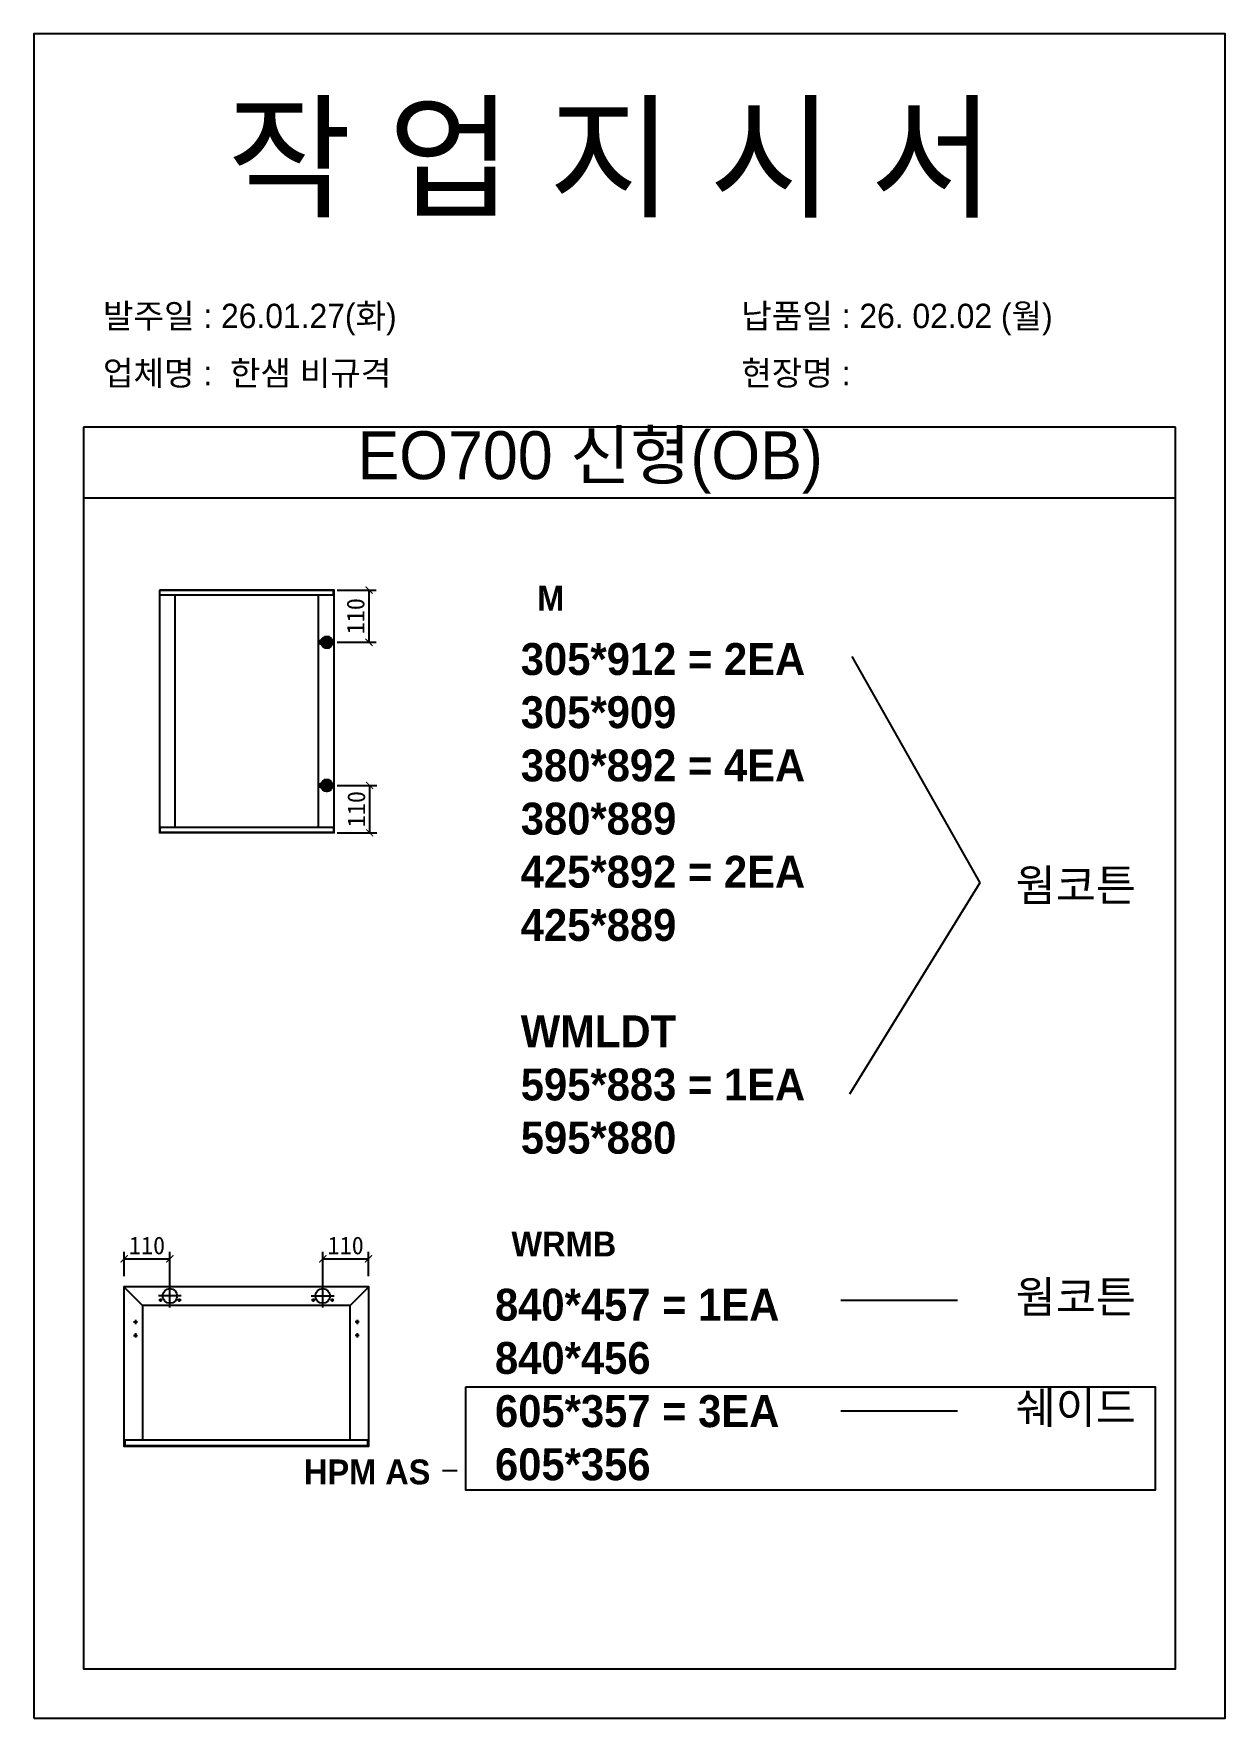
# Model space of a CAD drawing. Header units: millimetres. Extents: x -44117 to 256353, y -2095463 to 65325.
# Drawn here: x 115423 to 117103, y -664581 to -662205 of the extents above; entities that cross this region are included whole.
import ezdxf

# ---------------------------------------------------------------- set-up
doc = ezdxf.new("R2010")
doc.units = ezdxf.units.MM
doc.header["$LTSCALE"] = 10
doc.layers.add('Layer1', color=7, linetype='Continuous', lineweight=70)
doc.styles.add('MtX_Gulim', font='')
doc.styles.get('MtX_Gulim').set_extended_font_data('Gulim', bold=True)
doc.dimstyles.new('ISO-25', dxfattribs={"dimtxt": 2.5, "dimasz": 2.5, "dimexe": 1, "dimexo": 1, "dimtad": 1, "dimtxsty": 'Standard', "dimblk": 'ARCHTICK', "dimcen": 2.5, "dimadec": 0, "dimazin": 0, "dimtfac": 1, "dimtmove": 0, "dimatfit": 3, "dimfxl": 0, "dimarcsym": 0})

msp = doc.modelspace()

# ---------------------------------------------------------------- texts
at = {"linetype": 'Continuous', "style": 'MtX_Gulim'}
for s, height, p in [('M', 35.04934, (116132.67509, -663018.62891)), ('WRMB', 35.049344, (116096.31999, -663929.35482))]:
    msp.add_text(s, height=height, dxfattribs=at).set_placement(p)
at = {"color": 1, "linetype": 'Continuous', "style": 'MtX_Gulim'}
msp.add_text('HPM AS', height=35.049344, dxfattribs=at).set_placement((115803.75651, -664250.85411))
at = {"attachment_point": 1}
for s, width, gutter_width, heights, insert, char_height in [('{\\fGulim|b0|i0|c129|p50;작 업 지 시 서}', 3307.3198183, 12.5, [-155.84554], (115695.561, -662309.00871), 140), ('\\pt11;{\\fGulim|b0|i0|c129|p50;발주일 : 26.01.27(화)}', 3307.3198183, 12.5, [34.50412], (115520.35164, -662585.72913), 34.3), ('{\\fGulim|b0|i0|c129|p50;납품일 : 26. 02.02 (월)}', 3307.3198183, 12.5, [57.68947], (116420.32962, -662585.72913), 34.3), ('{\\fGulim|b0|i0|c129|p50;업체명 :  한샘 비규격}', 3307.3198183, 12.5, [36.11279], (115520.35164, -662666.38531), 34.3), ('{\\fGulim|b0|i0|c129|p50;현장명 : }', 3307.3198183, 12.5, [-38.2735], (116420.32962, -662666.38531), 34.3), ('{\\fGulim|b0|i0|c129|p50;EO700 신형(OB)}', 1597.0710432, 6.03612, [-85.06834], (115879.09545, -662765.54463), 67.6045736), ('{\\f굴림|b1|i0|c129|p50;305*912 = 2EA^J\\C1;305*909\\P\\C256;380*892 = 4EA\\P\\C1;380*889\\P\\C256;425*892 = 2EA\\P\\C1;425*889\\P\\C256;\\PWMLDT\\P595*883 = 1EA\\P\\C1;595*880}', 13607.1496112, 175, [-722.02381], (116109.44793, -663064.31595), 45), ('{\\f굴림|b1|i0|c129|p50;웜코튼}', 13607.1496112, 175, [-48.57143], (116807.27635, -663383.30428), 45), ('{\\f굴림|b1|i0|c129|p50;웜코튼}', 13607.1496112, 175, [-48.57143], (116807.27635, -663964.0727), 45), ('{\\f굴림|b1|i0|c129|p50;840*457 = 1EA^J\\C1;840*456\\P\\C256;605*357 = 3EA\\P\\C1;605*356}', 13607.1496112, 175, [-271.42857], (116073.09284, -663975.04186), 45), ('{\\f굴림|b1|i0|c129|p50;쉐이드}', 13607.1496112, 175, [-50], (116807.27635, -664120.26797), 45)]:
    msp.add_mtext_dynamic_manual_height_columns(s, width=width, gutter_width=gutter_width, heights=heights, dxfattribs=dict(at, insert=insert, char_height=char_height))

# ---------------------------------------------------------------- blocks, each defined once
blk = doc.blocks.new('_ArchTick')
at = {"color": 0, "linetype": 'ByBlock', "const_width": 0.15}
blk.add_lwpolyline([(-0.5, -0.5), (0.5, 0.5)], dxfattribs=at)
blk = doc.blocks.new('*D4649')
at = {"color": 0, "lineweight": -2}
for p, q in [((115850.8, -662989.6), (115905.5, -662989.6)), ((115895.5, -663063.2), (115895.5, -662989.6)), ((115850.8, -663063.2), (115905.5, -663063.2))]:
    blk.add_line(p, q, dxfattribs=at)
at = {"layer": 'Defpoints', "color": 0}
for p in [(115835.8, -662989.6), (115895.5, -662989.6), (115835.8, -663063.2)]:
    blk.add_point(p, dxfattribs=at)
at = {"color": 0, "lineweight": -2, "xscale": 10, "yscale": 10, "zscale": 10}
for p, rotation in [((115895.5, -662989.6), 90), ((115895.5, -663063.2), 270)]:
    blk.add_blockref('_ArchTick', p, dxfattribs=dict(at, rotation=rotation))
at = {"color": 0, "insert": (115876.7, -663026.4), "char_height": 25, "attachment_point": 5, "rotation": 90}
blk.add_mtext('110', dxfattribs=at)
blk = doc.blocks.new('*D4650')
at = {"color": 0, "lineweight": -2}
for p, q in [((115850.8, -663265.1), (115906.4, -663265.1)), ((115896.4, -663265.1), (115896.4, -663332)), ((115850.8, -663332), (115906.4, -663332))]:
    blk.add_line(p, q, dxfattribs=at)
at = {"layer": 'Defpoints', "color": 0}
for p in [(115835.8, -663265.1), (115835.8, -663332), (115896.4, -663332)]:
    blk.add_point(p, dxfattribs=at)
at = {"color": 0, "lineweight": -2, "xscale": 10, "yscale": 10, "zscale": 10}
for p, rotation in [((115896.4, -663265.1), 90), ((115896.4, -663332), 270)]:
    blk.add_blockref('_ArchTick', p, dxfattribs=dict(at, rotation=rotation))
at = {"color": 0, "insert": (115877.7, -663298.5), "char_height": 25, "attachment_point": 5, "rotation": 90}
blk.add_mtext('110', dxfattribs=at)
blk = doc.blocks.new('*D4651')
at = {"color": 0, "lineweight": -2}
for p, q in [((115550.2, -663957.4), (115550.2, -663922.8)), ((115614.7, -663970.1), (115614.7, -663922.8)), ((115550.2, -663932.8), (115614.7, -663932.8))]:
    blk.add_line(p, q, dxfattribs=at)
at = {"layer": 'Defpoints', "color": 0}
for p in [(115614.7, -663932.8), (115550.2, -663972.4), (115614.7, -663985.1)]:
    blk.add_point(p, dxfattribs=at)
at = {"color": 0, "lineweight": -2, "xscale": 10, "yscale": 10, "zscale": 10, "rotation": 180}
blk.add_blockref('_ArchTick', (115550.2, -663932.8), dxfattribs=at)
at = {"color": 0, "lineweight": -2, "xscale": 10, "yscale": 10, "zscale": 10}
blk.add_blockref('_ArchTick', (115614.7, -663932.8), dxfattribs=at)
at = {"color": 0, "insert": (115582.5, -663914.1), "char_height": 25, "attachment_point": 5}
blk.add_mtext('110', dxfattribs=at)
blk = doc.blocks.new('*D4652')
at = {"color": 0, "lineweight": -2}
for p, q in [((115830.3, -663970.1), (115830.3, -663922.8)), ((115894.8, -663957.4), (115894.8, -663922.8)), ((115830.3, -663932.8), (115894.8, -663932.8))]:
    blk.add_line(p, q, dxfattribs=at)
at = {"layer": 'Defpoints', "color": 0}
for p in [(115894.8, -663932.8), (115894.8, -663972.4), (115830.3, -663985.1)]:
    blk.add_point(p, dxfattribs=at)
at = {"color": 0, "lineweight": -2, "xscale": 10, "yscale": 10, "zscale": 10, "rotation": 180}
blk.add_blockref('_ArchTick', (115830.3, -663932.8), dxfattribs=at)
at = {"color": 0, "lineweight": -2, "xscale": 10, "yscale": 10, "zscale": 10}
blk.add_blockref('_ArchTick', (115894.8, -663932.8), dxfattribs=at)
at = {"color": 0, "insert": (115862.6, -663914.1), "char_height": 25, "attachment_point": 5}
blk.add_mtext('110', dxfattribs=at)

# ---------------------------------------------------------------- dimensions: what is measured, and where the dimension line sits
for base, p1, p2, picture, middle in [((115895.46324, -662989.605), (115835.84947, -663063.22148), (115835.84947, -662989.605), '*D4649', (115876.71324, -663026.41324)), ((115896.41672, -663331.98382), (115835.84947, -663265.09944), (115835.84947, -663331.98382), '*D4650', (115877.66672, -663298.54163))]:
    dim = msp.add_linear_dim(base=base, p1=p1, p2=p2, angle=90, text='110', dimstyle='ISO-25', override={"dimscale": 10, "dimasz": 1, "dimexo": 1.5, "dimtxsty": 'Standard'})
    dim.commit()
    dim.dimension.update_dxf_attribs({"geometry": picture, "text_midpoint": middle})
for base, p1, p2, picture, middle in [((115614.74937, -663932.82354), (115550.22932, -663972.40394), (115614.74937, -663985.13037), '*D4651', (115582.48934, -663914.07354)), ((115894.81919, -663932.82354), (115830.29915, -663985.13037), (115894.81919, -663972.40394), '*D4652', (115862.55917, -663914.07354))]:
    dim = msp.add_linear_dim(base=base, p1=p1, p2=p2, text='110', dimstyle='ISO-25', override={"dimscale": 10, "dimasz": 1, "dimexo": 1.5, "dimtxsty": 'Standard'})
    dim.commit()
    dim.dimension.update_dxf_attribs({"geometry": picture, "text_midpoint": middle})

# ---------------------------------------------------------------- linework, layer by layer
for p, q in [((117032.75439, -662760.01592), (115492.75439, -662760.01592)), ((117032.75439, -662860.01592), (115492.75439, -662860.01592)), ((115599.98681, -662989.85096), (115599.98681, -663331.73785)), ((115846.48746, -662990.29369), (115599.98681, -662990.29369)), ((115846.48746, -662996.98385), (115599.98681, -662996.98385)), ((115846.24149, -662989.605), (115600.23278, -662989.605)), ((115621.87741, -662996.49193), (115621.87741, -663324.60496)), ((115824.35089, -663324.60496), (115824.35089, -662996.98385)), ((115845.25765, -662996.98385), (115845.25765, -662989.605)), ((115846.48746, -663331.73785), (115846.48746, -662989.85096)), ((116576.1834, -663083.32165), (116756.53599, -663402.66155)), ((115846.48746, -663324.60496), (115599.98681, -663324.60496)), ((115846.48746, -663331.29512), (115599.98681, -663331.29512)), ((115601.21662, -663331.98382), (115601.21662, -663324.60496)), ((115845.25765, -663324.60496), (115845.25765, -663331.98382)), ((115846.24149, -663331.98382), (115600.23278, -663331.98382)), ((116756.53599, -663402.66155), (116572.87418, -663700.49151)), ((115549.93335, -663972.40394), (115549.93335, -664196.74427)), ((115576.2741, -663998.74469), (115550.02004, -663972.19466)), ((115894.81919, -663972.10798), (115550.22932, -663972.10798)), ((115614.74936, -664001.27379), (115614.74936, -663968.98696)), ((115830.29915, -664001.27379), (115830.29915, -663968.98696)), ((115868.7744, -663998.74469), (115895.02846, -663972.19466)), ((115895.11515, -664196.74427), (115895.11515, -663972.40394)), ((115630.89278, -663985.13037), (115598.60595, -663985.13037)), ((115603.79871, -663991.04964), (115599.0633, -663991.04964)), ((115601.43101, -663988.68193), (115601.43101, -663993.41735)), ((115630.43543, -663991.04964), (115625.70001, -663991.04964)), ((115628.06772, -663988.68193), (115628.06772, -663993.41735)), ((115814.15573, -663985.13037), (115846.44256, -663985.13037)), ((115819.3485, -663991.04964), (115814.61309, -663991.04964)), ((115816.98079, -663988.68193), (115816.98079, -663993.41735)), ((115845.98522, -663991.04964), (115841.2498, -663991.04964)), ((115843.61751, -663988.68193), (115843.61751, -663993.41735)), ((116560.64269, -663991.0741), (116725.09761, -663991.0741)), ((115566.21135, -664018.87021), (115566.21135, -664024.78948)), ((115576.2741, -663998.74469), (115576.2741, -664188.75325)), ((115868.7744, -663998.74469), (115576.2741, -663998.74469)), ((115868.7744, -664188.16133), (115868.7744, -663998.74469)), ((115878.83716, -664018.87021), (115878.83716, -664024.78948)), ((115563.25171, -664021.82985), (115569.17098, -664021.82985)), ((115563.25171, -664040.77151), (115569.17098, -664040.77151)), ((115566.21135, -664037.81187), (115566.21135, -664043.73114)), ((115881.7968, -664021.82985), (115875.87753, -664021.82985)), ((115881.7968, -664040.77151), (115875.87753, -664040.77151)), ((115878.83716, -664037.81187), (115878.83716, -664043.73114)), ((116560.64269, -664147.26937), (116725.09761, -664147.26937)), ((115549.93335, -664188.16133), (115895.11515, -664188.16133)), ((115549.93335, -664196.21153), (115894.81919, -664196.21153)), ((115550.22932, -664197.04023), (115894.81919, -664197.04023)), ((115551.41317, -664188.16133), (115551.41317, -664197.04023)), ((115893.63533, -664197.04023), (115893.63533, -664188.16133)), ((115999.10693, -664231.147), (116019.64856, -664231.147))]:
    msp.add_line(p, q)
for points in [[(115422.75439, -664580.8462), (117102.75439, -664580.8462), (117102.75439, -662204.8462), (115422.75439, -662204.8462)], [(116032.14735, -664113.31692), (117003.73485, -664113.31692), (117003.73485, -664258.92268), (116032.14735, -664258.92268)]]:
    msp.add_lwpolyline(points, close=True)
msp.add_lwpolyline([(115492.75439, -662760.01592), (115492.75439, -664510.8462), (117032.75439, -664510.8462), (117032.75439, -662760.01592)])
for centre, radius in [((115601.43101, -663991.04964), 0.94708), ((115614.74936, -663985.13037), 10.35872), ((115628.06772, -663991.04964), 0.94708), ((115816.98079, -663991.04964), 0.94708), ((115830.29915, -663985.13037), 10.35872), ((115843.61751, -663991.04964), 0.94708), ((115566.21135, -664021.82984), 0.88789), ((115566.21135, -664040.77151), 0.88789), ((115878.83716, -664021.82984), 0.88789), ((115878.83716, -664040.77151), 0.88789)]:
    msp.add_circle(centre, radius)
for centre, radius, start, end in [((115846.24149, -662989.85096), 0.24596, 0, 90), ((115600.23278, -663331.73786), 0.24596, 180, 270), ((115846.24149, -663331.73786), 0.24596, 270, 0), ((115550.22932, -663972.40394), 0.29596, 90, 180), ((115894.81919, -663972.40394), 0.29596, 0, 90), ((115550.22932, -664196.74427), 0.29596, 180, 270), ((115894.81919, -664196.74427), 0.29596, 270, 0)]:
    msp.add_arc(centre, radius, start, end)
at = {"layer": 'Layer1'}
for p, q in [((115835.84947, -663054.15628), (115835.84947, -663072.28668)), ((115835.84947, -663274.16464), (115835.84947, -663256.03424))]:
    msp.add_line(p, q, dxfattribs=at)
for points in [[(115844.91467, -663063.22148), (115826.78427, -663063.22148)], [(115844.91467, -663265.09944), (115826.78427, -663265.09944)]]:
    msp.add_lwpolyline(points, close=True, dxfattribs=at)
for centre in [(115835.84947, -663063.22148), (115835.84947, -663265.09944)]:
    msp.add_circle(centre, 6.04347, dxfattribs=at)

msp.set_redraw_order([(e.dxf.handle, doc.entitydb.next_handle()) for e in msp.query("TEXT MTEXT ATTDEF DIMENSION ARC_DIMENSION")])  # texts and dimensions are drawn at this point

doc.saveas('drawing.dxf')
